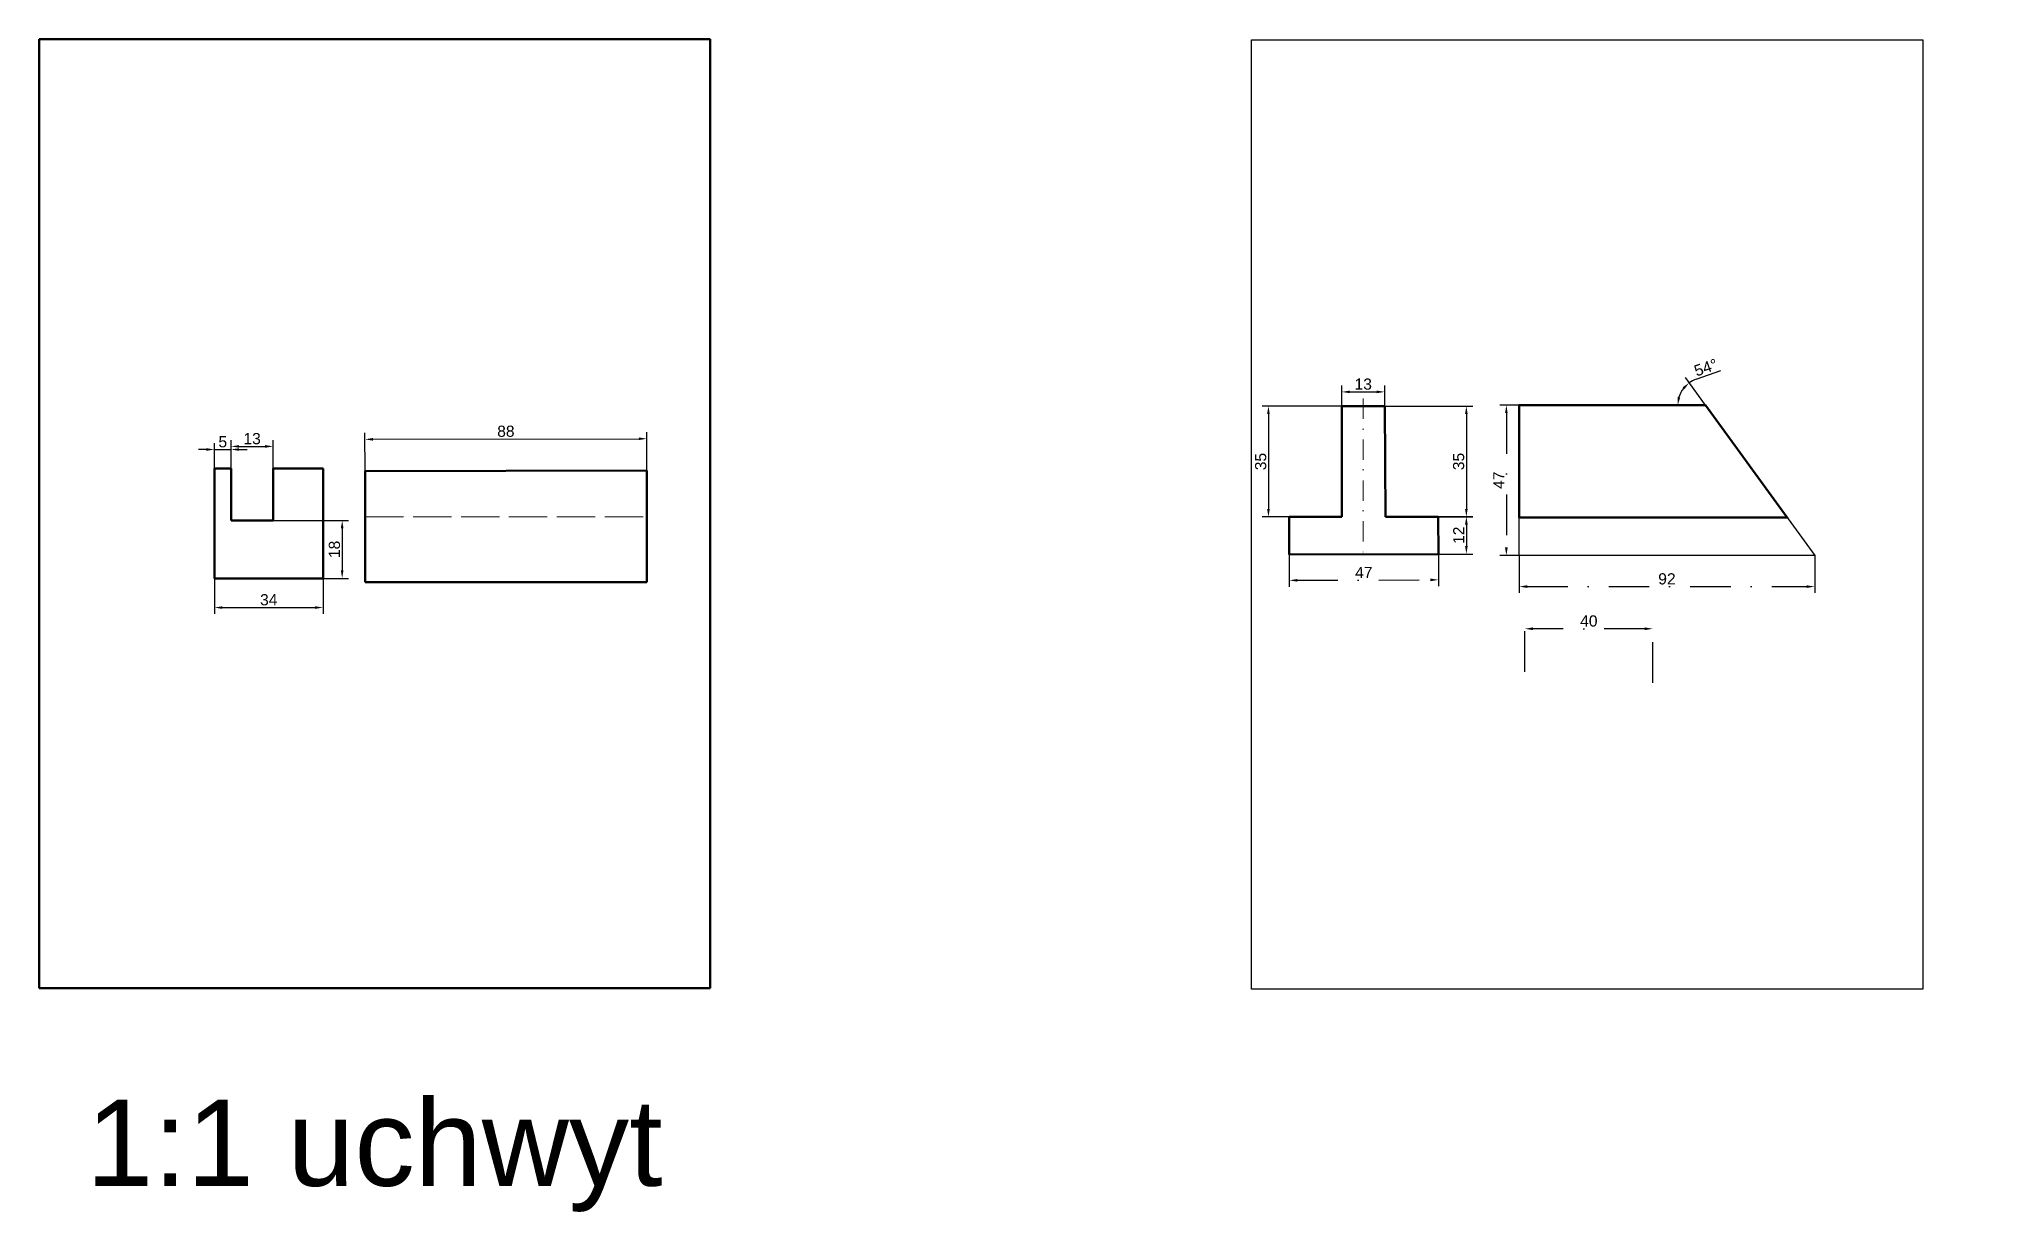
# Model space of a CAD drawing. Header units: millimetres. Extents: x 12400 to 13826, y 6030 to 6400.
# Drawn here: x 12400 to 13011, y 6030 to 6397 of the extents above; entities that cross this region are included whole.
import ezdxf

# ---------------------------------------------------------------- set-up
doc = ezdxf.new("R2010")
doc.units = ezdxf.units.MM
doc.linetypes.add('ACAD_ISO02W100', pattern=[15, 12, -3])
doc.linetypes.add('KRESKAKROPKA', pattern=[25.4, 12.7, -6.35, 0, -6.35])
for name, color, linetype, lineweight in [('linia ciągła cięka', 7, 'Continuous', 30), ('linia ciągła gruba', 7, 'Continuous', 50), ('linia cięka ciągła', 7, 'Continuous', 15), ('linia kreskowa', 7, 'ACAD_ISO02W100', 15), ('linia punktowa cienka', 7, 'KRESKAKROPKA', 15)]:
    doc.layers.add(name, color=color, linetype=linetype, lineweight=lineweight)
doc.styles.get("Standard").update_dxf_attribs({"font": 'arial.ttf'})
doc.dimstyles.new('ISO-25', dxfattribs={"dimtxt": 3.5, "dimasz": 2.5, "dimexe": 2, "dimexo": 0, "dimtad": 1, "dimdec": 0, "dimtxsty": 'Standard', "dimcen": 2.5, "dimadec": 0, "dimazin": 0, "dimtfac": 1, "dimtdec": 0, "dimtmove": 0, "dimatfit": 3, "dimfxl": 1, "dimarcsym": 0})

msp = doc.modelspace()

# ---------------------------------------------------------------- texts
at = {"layer": 'linia cięka ciągła', "insert": (12414.5, 6065.47), "char_height": 27.0075, "attachment_point": 1}
msp.add_mtext_dynamic_manual_height_columns('1:1 uchwyt ', width=547.6702, gutter_width=0.338, heights=[0], dxfattribs=at)

# ---------------------------------------------------------------- blocks, each defined once
blk = doc.blocks.new('*D4')
at = {"layer": 'Defpoints', "color": 0, "transparency": 16777216}
for p in [(12454.61, 6228.53), (12488.58, 6228.53), (12488.58, 6219.4)]:
    blk.add_point(p, dxfattribs=at)
at = {"layer": 'linia cięka ciągła', "color": 0, "lineweight": -2, "transparency": 16777216}
for p, q in [((12454.61, 6228.53), (12454.61, 6217.4)), ((12488.58, 6228.53), (12488.58, 6217.4)), ((12457.11, 6219.4), (12486.08, 6219.4))]:
    blk.add_line(p, q, dxfattribs=at)
at = {"layer": 'linia cięka ciągła', "color": 0, "transparency": 16777216}
for points in [[(12457.11, 6219.82), (12457.11, 6218.99), (12454.61, 6219.4)], [(12486.08, 6219.82), (12486.08, 6218.99), (12488.58, 6219.4)]]:
    blk.add_solid(points, dxfattribs=at)
at = {"layer": 'linia cięka ciągła', "color": 0, "transparency": 16777216, "insert": (12471.59, 6221.82), "char_height": 3.5, "attachment_point": 5}
blk.add_mtext('34', dxfattribs=at)
blk = doc.blocks.new('*D8')
at = {"layer": 'Defpoints', "color": 0, "transparency": 16777216}
for p in [(12459.82, 6268.86), (12454.61, 6262.87), (12459.82, 6262.87)]:
    blk.add_point(p, dxfattribs=at)
at = {"layer": 'linia cięka ciągła', "color": 0, "lineweight": -2, "transparency": 16777216}
for p, q in [((12454.61, 6262.87), (12454.61, 6270.86)), ((12459.82, 6262.87), (12459.82, 6270.86)), ((12452.11, 6268.86), (12449.61, 6268.86)), ((12454.61, 6268.86), (12459.82, 6268.86)), ((12462.32, 6268.86), (12464.82, 6268.86))]:
    blk.add_line(p, q, dxfattribs=at)
at = {"layer": 'linia cięka ciągła', "color": 0, "transparency": 16777216}
for points in [[(12452.11, 6269.27), (12452.11, 6268.44), (12454.61, 6268.86)], [(12462.32, 6269.27), (12462.32, 6268.44), (12459.82, 6268.86)]]:
    blk.add_solid(points, dxfattribs=at)
at = {"layer": 'linia cięka ciągła', "color": 0, "transparency": 16777216, "insert": (12457.21, 6271.26), "char_height": 3.5, "attachment_point": 5}
blk.add_mtext('5', dxfattribs=at)
blk = doc.blocks.new('*D9')
at = {"layer": 'Defpoints', "color": 0, "transparency": 16777216}
for p in [(12472.94, 6269.82), (12459.82, 6262.87), (12472.94, 6262.87)]:
    blk.add_point(p, dxfattribs=at)
at = {"layer": 'linia cięka ciągła', "color": 0, "lineweight": -2, "transparency": 16777216}
for p, q in [((12459.82, 6262.87), (12459.82, 6271.82)), ((12462.32, 6269.82), (12470.44, 6269.82)), ((12472.94, 6262.87), (12472.94, 6271.82))]:
    blk.add_line(p, q, dxfattribs=at)
at = {"layer": 'linia cięka ciągła', "color": 0, "transparency": 16777216}
for points in [[(12462.32, 6270.24), (12462.32, 6269.41), (12459.82, 6269.82)], [(12470.44, 6270.24), (12470.44, 6269.41), (12472.94, 6269.82)]]:
    blk.add_solid(points, dxfattribs=at)
at = {"layer": 'linia cięka ciągła', "color": 0, "transparency": 16777216, "insert": (12466.38, 6272.24), "char_height": 3.5, "attachment_point": 5}
blk.add_mtext('13', dxfattribs=at)
blk = doc.blocks.new('*D10')
at = {"layer": 'Defpoints', "color": 0, "transparency": 16777216}
for p in [(12589.9, 6272.23), (12501.71, 6262.1), (12589.92, 6262.29)]:
    blk.add_point(p, dxfattribs=at)
at = {"layer": 'linia cięka ciągła', "color": 0, "lineweight": -2, "transparency": 16777216}
for p, q in [((12501.71, 6262.1), (12501.68, 6274.04)), ((12504.19, 6272.05), (12587.4, 6272.23)), ((12589.92, 6262.29), (12589.9, 6274.23))]:
    blk.add_line(p, q, dxfattribs=at)
at = {"layer": 'linia cięka ciągła', "color": 0, "transparency": 16777216}
for points in [[(12504.18, 6272.46), (12504.19, 6271.63), (12501.69, 6272.04)], [(12587.4, 6272.64), (12587.4, 6271.81), (12589.9, 6272.23)]]:
    blk.add_solid(points, dxfattribs=at)
at = {"layer": 'linia cięka ciągła', "color": 0, "transparency": 16777216, "insert": (12545.79, 6274.55), "char_height": 3.5, "attachment_point": 5, "rotation": 0.12529}
blk.add_mtext('88', dxfattribs=at)
blk = doc.blocks.new('*D11')
at = {"layer": 'Defpoints', "color": 0, "transparency": 16777216}
for p in [(12472.94, 6246.66), (12472.94, 6228.53), (12494.57, 6228.53)]:
    blk.add_point(p, dxfattribs=at)
at = {"layer": 'linia cięka ciągła', "color": 0, "lineweight": -2, "transparency": 16777216}
for p, q in [((12472.94, 6246.66), (12496.57, 6246.66)), ((12494.57, 6244.16), (12494.57, 6231.03)), ((12472.94, 6228.53), (12496.57, 6228.53))]:
    blk.add_line(p, q, dxfattribs=at)
at = {"layer": 'linia cięka ciągła', "color": 0, "transparency": 16777216}
for points in [[(12494.15, 6244.16), (12494.98, 6244.16), (12494.57, 6246.66)], [(12494.15, 6231.03), (12494.98, 6231.03), (12494.57, 6228.53)]]:
    blk.add_solid(points, dxfattribs=at)
at = {"layer": 'linia cięka ciągła', "color": 0, "transparency": 16777216, "insert": (12492.16, 6237.6), "char_height": 3.5, "attachment_point": 5, "rotation": 90}
blk.add_mtext('18', dxfattribs=at)
blk = doc.blocks.new('*D14')
at = {"layer": 'Defpoints', "color": 0, "transparency": 16777216}
for p in [(12807.37, 6282.43), (12820.78, 6286.88), (12820.78, 6282.43)]:
    blk.add_point(p, dxfattribs=at)
at = {"layer": 'linia cięka ciągła', "color": 0, "lineweight": -2, "transparency": 16777216}
for p, q in [((12807.37, 6282.43), (12807.37, 6288.88)), ((12820.78, 6282.43), (12820.78, 6288.88)), ((12809.87, 6286.88), (12818.28, 6286.88))]:
    blk.add_line(p, q, dxfattribs=at)
at = {"layer": 'linia cięka ciągła', "color": 0, "transparency": 16777216}
for points in [[(12809.87, 6287.3), (12809.87, 6286.47), (12807.37, 6286.88)], [(12818.28, 6287.3), (12818.28, 6286.47), (12820.78, 6286.88)]]:
    blk.add_solid(points, dxfattribs=at)
at = {"layer": 'linia cięka ciągła', "color": 0, "transparency": 16777216, "insert": (12814.07, 6289.3), "char_height": 3.5, "attachment_point": 5}
blk.add_mtext('13', dxfattribs=at)
blk = doc.blocks.new('*D16')
at = {"layer": 'Defpoints', "color": 0, "transparency": 16777216}
for p in [(12837.51, 6247.89), (12837.51, 6236.15), (12846.34, 6236.15)]:
    blk.add_point(p, dxfattribs=at)
at = {"layer": 'linia cięka ciągła', "color": 0, "lineweight": -2, "transparency": 16777216}
for p, q in [((12837.51, 6247.89), (12848.34, 6247.89)), ((12846.34, 6245.39), (12846.34, 6238.65)), ((12837.51, 6236.15), (12848.34, 6236.15))]:
    blk.add_line(p, q, dxfattribs=at)
at = {"layer": 'linia cięka ciągła', "color": 0, "transparency": 16777216}
for points in [[(12845.93, 6245.39), (12846.76, 6245.39), (12846.34, 6247.89)], [(12845.93, 6238.65), (12846.76, 6238.65), (12846.34, 6236.15)]]:
    blk.add_solid(points, dxfattribs=at)
at = {"layer": 'linia cięka ciągła', "color": 0, "transparency": 16777216, "insert": (12843.96, 6242.02), "char_height": 3.5, "attachment_point": 5, "rotation": 90}
blk.add_mtext('12', dxfattribs=at)
blk = doc.blocks.new('*D17')
at = {"layer": 'Defpoints', "color": 0, "transparency": 16777216}
for p in [(12807.37, 6282.43), (12784.41, 6247.74), (12807.37, 6247.74)]:
    blk.add_point(p, dxfattribs=at)
at = {"layer": 'linia cięka ciągła', "color": 0, "lineweight": -2, "transparency": 16777216}
for p, q in [((12807.37, 6282.43), (12782.41, 6282.43)), ((12784.41, 6279.93), (12784.41, 6250.24)), ((12807.37, 6247.74), (12782.41, 6247.74))]:
    blk.add_line(p, q, dxfattribs=at)
at = {"layer": 'linia cięka ciągła', "color": 0, "transparency": 16777216}
for points in [[(12783.99, 6279.93), (12784.82, 6279.93), (12784.41, 6282.43)], [(12783.99, 6250.24), (12784.82, 6250.24), (12784.41, 6247.74)]]:
    blk.add_solid(points, dxfattribs=at)
at = {"layer": 'linia cięka ciągła', "color": 0, "transparency": 16777216, "insert": (12781.99, 6265.08), "char_height": 3.5, "attachment_point": 5, "rotation": 90}
blk.add_mtext('35', dxfattribs=at)
blk = doc.blocks.new('*D18')
at = {"layer": 'Defpoints', "color": 0, "transparency": 16777216}
for p in [(12820.78, 6282.43), (12821.02, 6247.78), (12846.34, 6247.78)]:
    blk.add_point(p, dxfattribs=at)
at = {"layer": 'linia cięka ciągła', "color": 0, "lineweight": -2, "transparency": 16777216}
for p, q in [((12820.78, 6282.43), (12848.34, 6282.43)), ((12846.34, 6279.93), (12846.34, 6250.28)), ((12821.02, 6247.78), (12848.34, 6247.78))]:
    blk.add_line(p, q, dxfattribs=at)
at = {"layer": 'linia cięka ciągła', "color": 0, "transparency": 16777216}
for points in [[(12845.93, 6279.93), (12846.76, 6279.93), (12846.34, 6282.43)], [(12845.93, 6250.28), (12846.76, 6250.28), (12846.34, 6247.78)]]:
    blk.add_solid(points, dxfattribs=at)
at = {"layer": 'linia cięka ciągła', "color": 0, "transparency": 16777216, "insert": (12843.93, 6265.1), "char_height": 3.5, "attachment_point": 5, "rotation": 90}
blk.add_mtext('35', dxfattribs=at)
blk = doc.blocks.new('*D19')
at = {"layer": 'Defpoints', "color": 0, "transparency": 16777216}
for p in [(12790.88, 6235.99), (12837.59, 6236.15), (12837.61, 6228.08)]:
    blk.add_point(p, dxfattribs=at)
at = {"layer": 'linia punktowa cienka', "color": 0, "lineweight": -2, "transparency": 16777216}
for p, q in [((12790.88, 6235.99), (12790.91, 6225.92)), ((12837.59, 6236.15), (12837.62, 6226.08)), ((12793.41, 6227.93), (12835.11, 6228.07))]:
    blk.add_line(p, q, dxfattribs=at)
at = {"layer": 'linia punktowa cienka', "color": 0, "transparency": 16777216}
for points in [[(12793.4, 6228.34), (12793.41, 6227.51), (12790.91, 6227.92)], [(12835.11, 6228.48), (12835.11, 6227.65), (12837.61, 6228.08)]]:
    blk.add_solid(points, dxfattribs=at)
at = {"layer": 'linia punktowa cienka', "color": 0, "transparency": 16777216, "insert": (12814.25, 6230.37), "char_height": 3.5, "attachment_point": 5, "rotation": 0.19467}
blk.add_mtext('47', dxfattribs=at)
blk = doc.blocks.new('*D20')
at = {"layer": 'Defpoints', "color": 0, "transparency": 16777216}
for p in [(12862.88, 6282.75), (12858.86, 6235.72), (12862.88, 6235.72)]:
    blk.add_point(p, dxfattribs=at)
at = {"layer": 'linia punktowa cienka', "color": 0, "lineweight": -2, "transparency": 16777216}
for p, q in [((12862.88, 6282.75), (12856.86, 6282.75)), ((12858.86, 6280.25), (12858.86, 6238.22)), ((12862.88, 6235.72), (12856.86, 6235.72))]:
    blk.add_line(p, q, dxfattribs=at)
at = {"layer": 'linia punktowa cienka', "color": 0, "transparency": 16777216}
for points in [[(12858.44, 6280.25), (12859.27, 6280.25), (12858.86, 6282.75)], [(12858.44, 6238.22), (12859.27, 6238.22), (12858.86, 6235.72)]]:
    blk.add_solid(points, dxfattribs=at)
at = {"layer": 'linia punktowa cienka', "color": 0, "transparency": 16777216, "insert": (12856.48, 6259.24), "char_height": 3.5, "attachment_point": 5, "rotation": 90}
blk.add_mtext('47', dxfattribs=at)
blk = doc.blocks.new('*D22')
at = {"layer": 'Defpoints', "color": 0, "transparency": 16777216}
for p in [(12862.88, 6235.72), (12955.33, 6235.72), (12955.33, 6225.96)]:
    blk.add_point(p, dxfattribs=at)
at = {"layer": 'linia punktowa cienka', "color": 0, "lineweight": -2, "transparency": 16777216}
for p, q in [((12862.88, 6235.72), (12862.88, 6223.96)), ((12955.33, 6235.72), (12955.33, 6223.96)), ((12865.38, 6225.96), (12952.83, 6225.96))]:
    blk.add_line(p, q, dxfattribs=at)
at = {"layer": 'linia punktowa cienka', "color": 0, "transparency": 16777216}
for points in [[(12865.38, 6226.38), (12865.38, 6225.55), (12862.88, 6225.96)], [(12952.83, 6226.38), (12952.83, 6225.55), (12955.33, 6225.96)]]:
    blk.add_solid(points, dxfattribs=at)
at = {"layer": 'linia punktowa cienka', "color": 0, "transparency": 16777216, "insert": (12909.1, 6228.37), "char_height": 3.5, "attachment_point": 5}
blk.add_mtext('92', dxfattribs=at)
blk = doc.blocks.new('*D23')
at = {"layer": 'Defpoints', "color": 0, "transparency": 16777216}
for p in [(12864.65, 6212.78), (12864.65, 6199.34), (12904.68, 6195.87)]:
    blk.add_point(p, dxfattribs=at)
at = {"layer": 'linia punktowa cienka', "color": 0, "lineweight": -2, "transparency": 16777216}
for p, q in [((12864.65, 6199.34), (12864.65, 6214.78)), ((12904.68, 6195.87), (12904.68, 6214.78)), ((12902.18, 6212.78), (12867.15, 6212.78))]:
    blk.add_line(p, q, dxfattribs=at)
at = {"layer": 'linia punktowa cienka', "color": 0, "transparency": 16777216}
for points in [[(12867.15, 6213.2), (12867.15, 6212.36), (12864.65, 6212.78)], [(12902.18, 6213.2), (12902.18, 6212.36), (12904.68, 6212.78)]]:
    blk.add_solid(points, dxfattribs=at)
at = {"layer": 'linia punktowa cienka', "color": 0, "transparency": 16777216, "insert": (12884.66, 6215.19), "char_height": 3.5, "attachment_point": 5}
blk.add_mtext('40', dxfattribs=at)
blk = doc.blocks.new('*D25')
at = {"layer": 'Defpoints', "color": 0, "transparency": 16777216}
for p in [(12862.88, 6282.75), (12912.92, 6285.42), (12921.12, 6282.75), (12921.12, 6282.75), (12946.7, 6247.59)]:
    blk.add_point(p, dxfattribs=at)
at = {"layer": 'linia ciągła cięka', "color": 0, "lineweight": -2, "transparency": 16777216}
for p, q in [((12921.12, 6282.75), (12914.87, 6291.35)), ((12918.26, 6290.89), (12925.92, 6293.58))]:
    blk.add_line(p, q, dxfattribs=at)
for start, end in [(109.36712, 126.02739), (142.68765, 163.33973)]:
    blk.add_arc((12921.12, 6282.75), 8.63, start, end, dxfattribs=at)
at = {"layer": 'linia ciągła cięka', "color": 0, "transparency": 16777216}
for points in [[(12913.97, 6288.28), (12914.55, 6287.68), (12916.05, 6289.73)], [(12913.27, 6285.17), (12912.44, 6285.29), (12912.49, 6282.75)]]:
    blk.add_solid(points, dxfattribs=at)
at = {"layer": 'linia ciągła cięka', "color": 0, "transparency": 16777216, "insert": (12921.29, 6294.51), "char_height": 3.5, "attachment_point": 5, "rotation": 19.36712}
blk.add_mtext('54°', dxfattribs=at)

# ---------------------------------------------------------------- dimensions: what is measured, and where the dimension line sits
at = {"layer": 'linia ciągła cięka'}
dim = msp.add_angular_dim_2l(base=(12912.92, 6285.42), line1=((12921.12, 6282.75), (12862.88, 6282.75)), line2=((12946.7, 6247.59), (12921.12, 6282.75)), dimstyle='ISO-25', dxfattribs=at)
dim.commit()
dim.dimension.update_dxf_attribs({"geometry": '*D25', "text_midpoint": (12921.29, 6294.51)})
at = {"layer": 'linia cięka ciągła'}
for base, p1, p2, picture, middle in [((12820.78, 6286.88), (12807.37, 6282.43), (12820.78, 6282.43), '*D14', (12814.07, 6289.3)), ((12459.82, 6268.86), (12454.61, 6262.87), (12459.82, 6262.87), '*D8', (12457.21, 6271.26)), ((12472.94, 6269.82), (12459.82, 6262.87), (12472.94, 6262.87), '*D9', (12466.38, 6272.24)), ((12488.58, 6219.4), (12454.61, 6228.53), (12488.58, 6228.53), '*D4', (12471.59, 6221.82))]:
    dim = msp.add_linear_dim(base=base, p1=p1, p2=p2, dimstyle='ISO-25', dxfattribs=at)
    dim.commit()
    dim.dimension.update_dxf_attribs({"geometry": picture, "text_midpoint": middle})
for base, p1, p2, picture, middle in [((12784.41, 6247.74), (12807.37, 6282.43), (12807.37, 6247.74), '*D17', (12781.99, 6265.08)), ((12846.34, 6247.78), (12820.78, 6282.43), (12821.02, 6247.78), '*D18', (12843.93, 6265.1)), ((12494.57, 6228.53), (12472.94, 6246.66), (12472.94, 6228.53), '*D11', (12492.16, 6237.6)), ((12846.34, 6236.15), (12837.51, 6247.89), (12837.51, 6236.15), '*D16', (12843.96, 6242.02))]:
    dim = msp.add_linear_dim(base=base, p1=p1, p2=p2, angle=90, dimstyle='ISO-25', dxfattribs=at)
    dim.commit()
    dim.dimension.update_dxf_attribs({"geometry": picture, "text_midpoint": middle})
dim = msp.add_aligned_dim(p1=(12501.71, 6262.1), p2=(12589.92, 6262.29), distance=9.94, dimstyle='ISO-25', dxfattribs=at)
dim.commit()
dim.dimension.update_dxf_attribs({"geometry": '*D10', "text_midpoint": (12545.79, 6274.55)})
at = {"layer": 'linia punktowa cienka'}
dim = msp.add_linear_dim(base=(12858.86, 6235.72), p1=(12862.88, 6282.75), p2=(12862.88, 6235.72), angle=90, dimstyle='ISO-25', dxfattribs=at)
dim.commit()
dim.dimension.update_dxf_attribs({"geometry": '*D20', "text_midpoint": (12856.48, 6259.24)})
dim = msp.add_aligned_dim(p1=(12790.88, 6235.99), p2=(12837.59, 6236.15), distance=-8.07, dimstyle='ISO-25', dxfattribs=at)
dim.commit()
dim.dimension.update_dxf_attribs({"geometry": '*D19', "text_midpoint": (12814.25, 6230.37)})
for base, p1, p2, picture, middle in [((12955.33, 6225.96), (12862.88, 6235.72), (12955.33, 6235.72), '*D22', (12909.1, 6228.37)), ((12864.65, 6212.78), (12904.68, 6195.87), (12864.65, 6199.34), '*D23', (12884.66, 6215.19))]:
    dim = msp.add_linear_dim(base=base, p1=p1, p2=p2, dimstyle='ISO-25', dxfattribs=at)
    dim.commit()
    dim.dimension.update_dxf_attribs({"geometry": picture, "text_midpoint": middle})

# ---------------------------------------------------------------- linework, layer by layer
for p, q in [((12814.07, 6282.43), (12807.37, 6282.43)), ((12807.37, 6282.43), (12807.37, 6247.74)), ((12814.07, 6282.43), (12820.78, 6282.47)), ((12820.78, 6282.47), (12821.02, 6247.78)), ((12807.37, 6247.74), (12790.88, 6247.74)), ((12790.88, 6247.74), (12790.88, 6235.99)), ((12821.02, 6247.78), (12837.51, 6247.89)), ((12837.51, 6247.89), (12837.59, 6236.15))]:
    msp.add_line(p, q)
at = {"ltscale": 100}
for p, q in [((12862.88, 6236.49), (12862.88, 6282.75)), ((12862.88, 6282.75), (12921.12, 6282.75)), ((12921.12, 6282.75), (12955.33, 6235.72)), ((12862.88, 6235.72), (12862.88, 6236.49)), ((12955.33, 6235.72), (12862.88, 6235.72))]:
    msp.add_line(p, q, dxfattribs=at)
at = {"layer": 'linia ciągła cięka', "ltscale": 100}
for p, q in [((12779.15, 6397.03), (12989.15, 6397.03)), ((12779.15, 6100.03), (12779.15, 6397.03)), ((12989.15, 6397.03), (12989.15, 6100.03)), ((12862.88, 6247.55), (12947.07, 6247.59)), ((12989.15, 6100.03), (12779.15, 6100.03))]:
    msp.add_line(p, q, dxfattribs=at)
at = {"layer": 'linia ciągła gruba'}
for p, q in [((12399.73, 6397.27), (12609.73, 6397.27)), ((12399.73, 6100.27), (12399.73, 6397.27)), ((12609.73, 6397.27), (12609.73, 6100.27)), ((12807.37, 6247.74), (12807.37, 6282.43)), ((12807.37, 6282.43), (12820.78, 6282.43)), ((12820.78, 6282.43), (12821.02, 6247.78)), ((12862.88, 6282.75), (12862.88, 6247.55)), ((12921.12, 6282.75), (12862.88, 6282.75)), ((12946.7, 6247.59), (12921.12, 6282.75)), ((12459.82, 6262.87), (12454.61, 6262.87)), ((12454.61, 6262.87), (12454.61, 6228.53)), ((12459.82, 6246.66), (12459.82, 6262.87)), ((12472.94, 6262.48), (12472.94, 6262.87)), ((12472.94, 6262.87), (12488.58, 6262.87)), ((12472.94, 6262.48), (12472.94, 6246.66)), ((12488.58, 6262.87), (12488.58, 6262.48)), ((12488.58, 6228.53), (12488.58, 6262.48)), ((12589.92, 6262.29), (12501.71, 6262.1)), ((12501.71, 6262.1), (12501.71, 6227.37)), ((12589.92, 6227.37), (12589.92, 6262.29)), ((12472.94, 6246.66), (12459.82, 6246.66)), ((12790.88, 6235.99), (12790.88, 6247.74)), ((12790.88, 6247.74), (12807.37, 6247.74)), ((12821.02, 6247.78), (12837.51, 6247.78)), ((12837.51, 6247.78), (12837.59, 6236.15)), ((12862.88, 6247.55), (12946.7, 6247.59)), ((12837.59, 6236.15), (12790.88, 6235.99)), ((12454.99, 6228.53), (12454.61, 6228.53)), ((12454.99, 6228.53), (12488.58, 6228.53)), ((12501.71, 6227.37), (12589.92, 6227.37)), ((12609.73, 6100.27), (12399.73, 6100.27))]:
    msp.add_line(p, q, dxfattribs=at)
at = {"layer": 'linia kreskowa'}
for p, q in [((12501.75, 6247.82), (12589.97, 6247.82)), ((12514.45, 6247.82), (12514.45, 6247.82)), ((12589.92, 6247.82), (12589.92, 6247.82))]:
    msp.add_line(p, q, dxfattribs=at)
at = {"layer": 'linia punktowa cienka', "ltscale": 0.5}
msp.add_line((12814.07, 6284.79), (12814.07, 6234.34), dxfattribs=at)

msp.set_redraw_order([(e.dxf.handle, doc.entitydb.next_handle()) for e in msp.query("TEXT MTEXT ATTDEF DIMENSION ARC_DIMENSION")])  # texts and dimensions are drawn at this point

doc.saveas('drawing.dxf')
